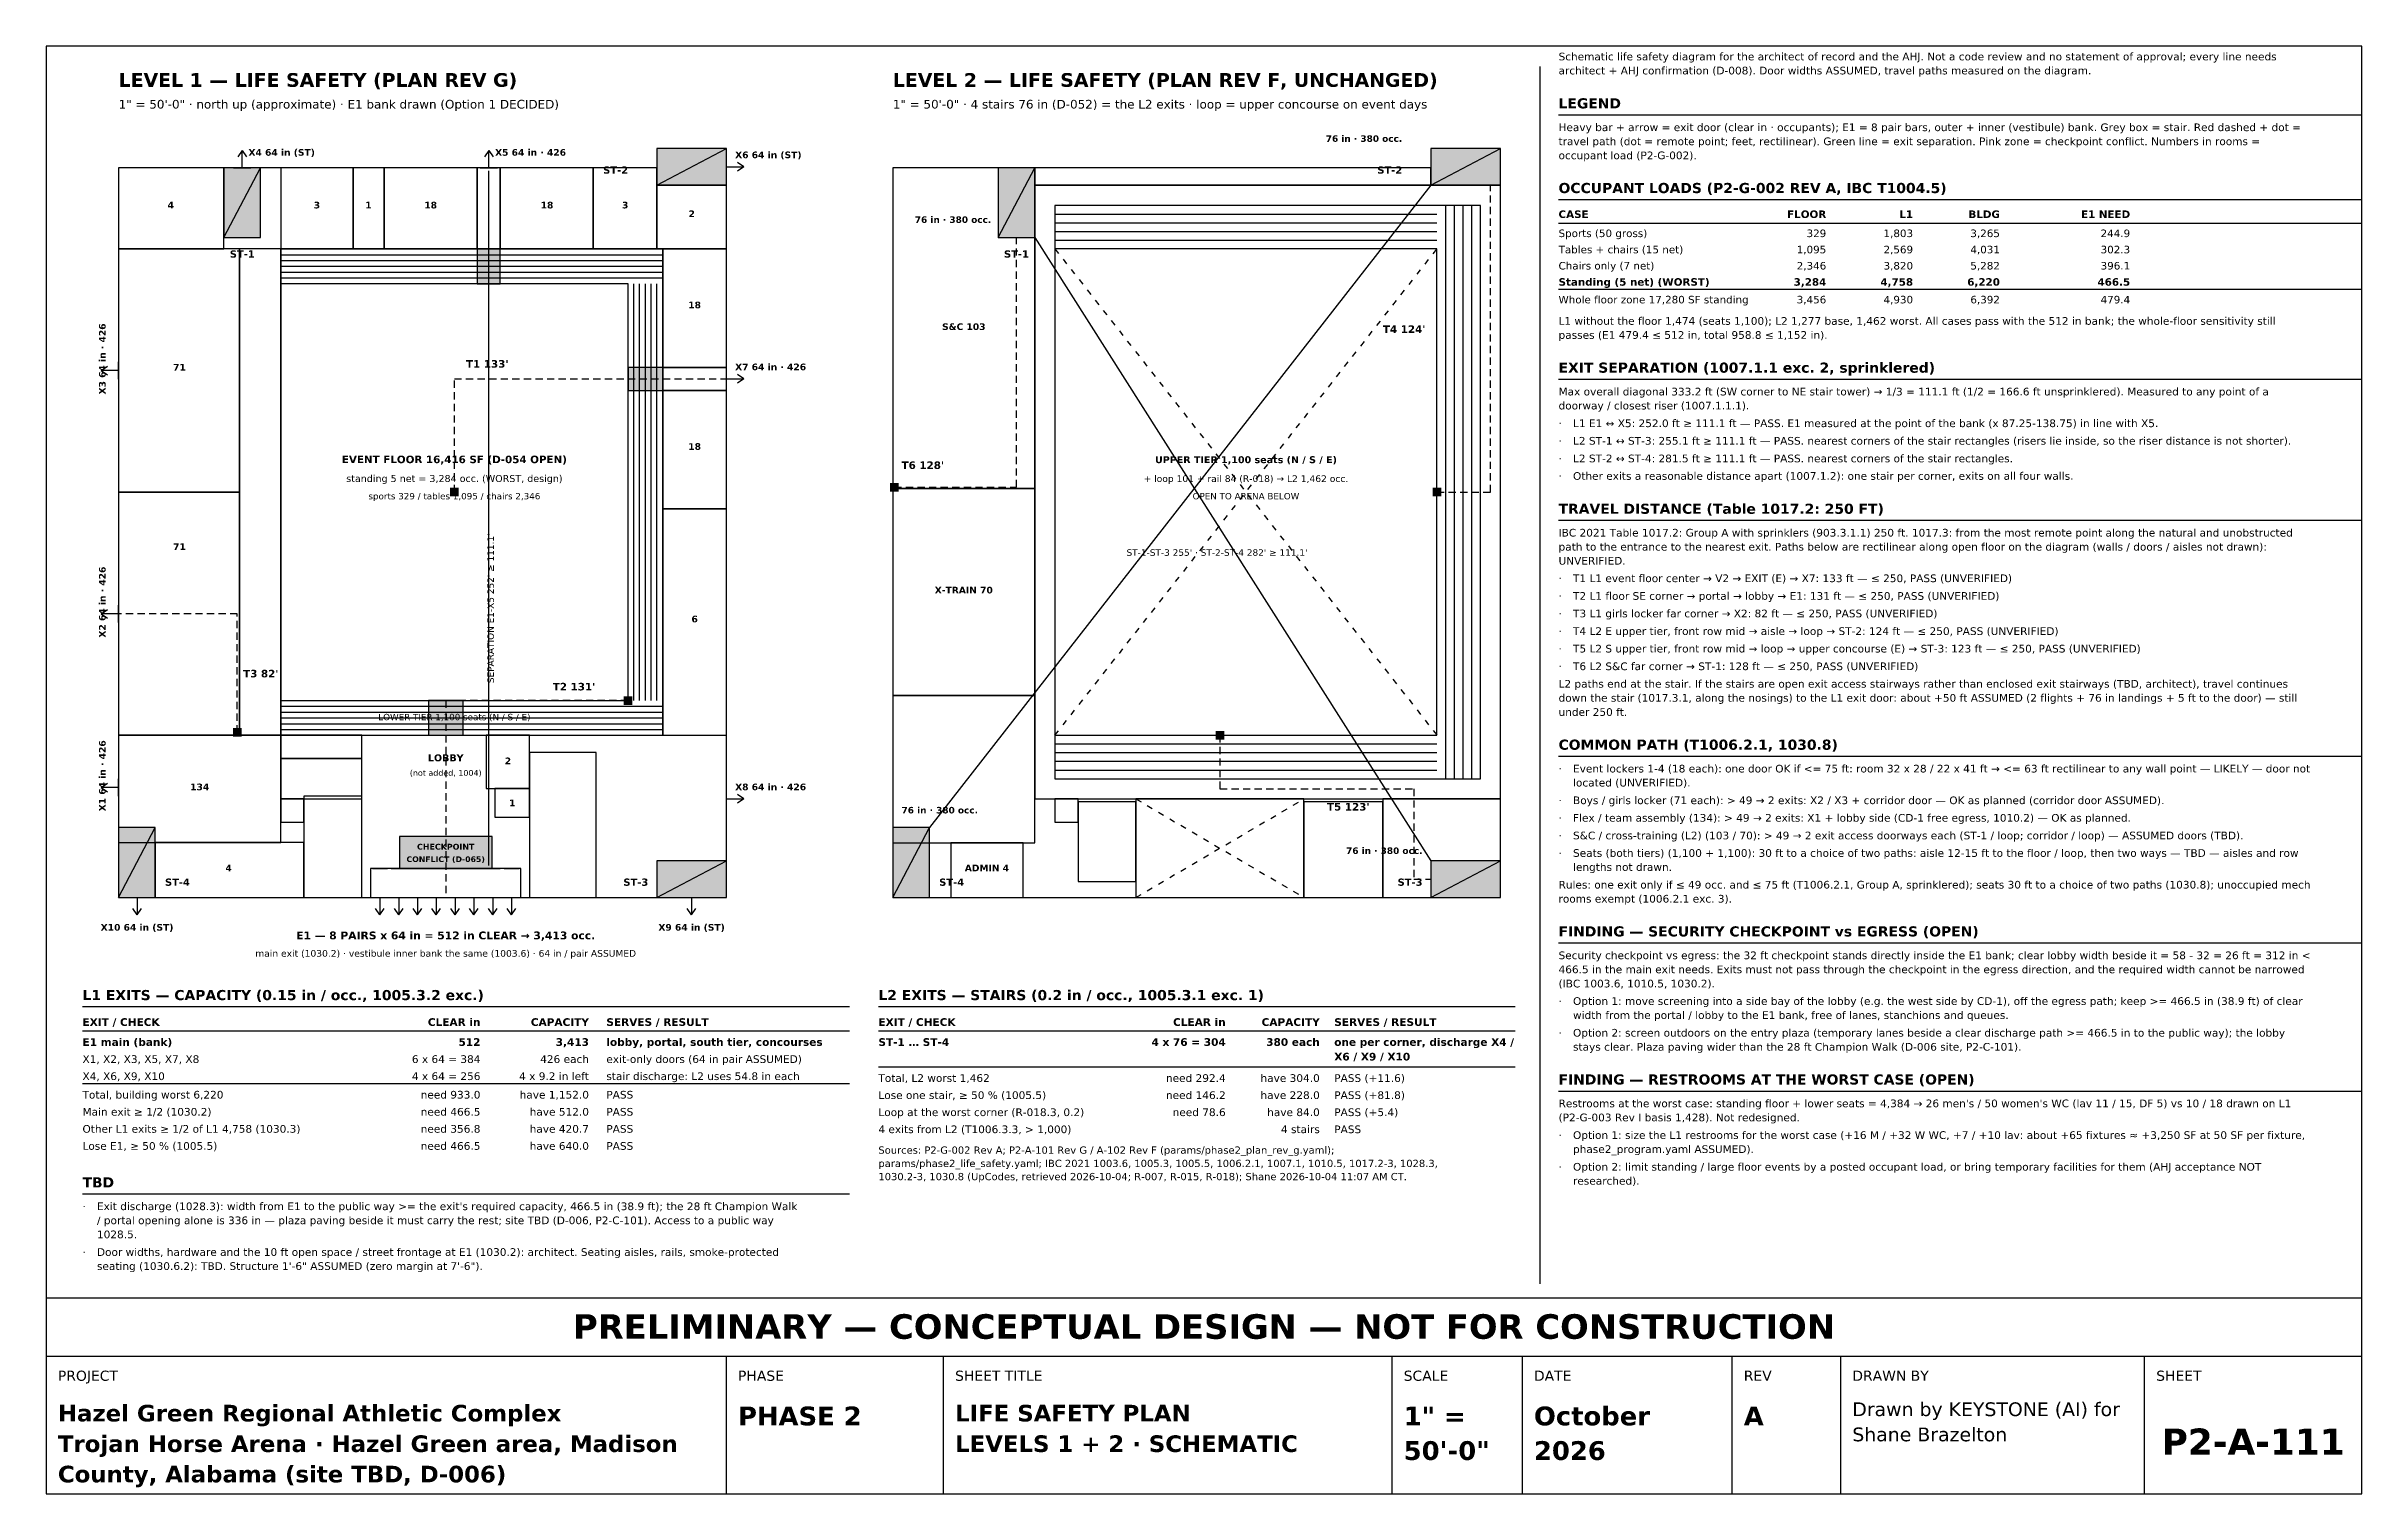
# Model space of a CAD drawing. Header units: inches. Extents: x 0.5 to 16.5, y 0.5 to 10.5.
import ezdxf
from ezdxf.enums import TextEntityAlignment as Align

# ---------------------------------------------------------------- set-up
doc = ezdxf.new("R2010")
doc.units = ezdxf.units.IN
doc.header["$MEASUREMENT"] = 0
for name, color, linetype in [('A-ANNO-TEXT', 7, 'Continuous'), ('A-AREA-BLCK', 7, 'Continuous'), ('A-AREA-IDEN', 7, 'Continuous'), ('A-FLOR-STRS', 7, 'Continuous'), ('A-SEAT', 7, 'Continuous'), ('A-WALL-BLDG', 7, 'Continuous'), ('G-ANNO-TABL', 7, 'Continuous'), ('G-ANNO-TTLB', 7, 'Continuous'), ('LS-EXIT', 7, 'Continuous'), ('LS-SEPR', 7, 'Continuous'), ('LS-TRAV', 7, 'Continuous')]:
    doc.layers.add(name, color=color, linetype=linetype)
doc.styles.add('KS-BOLD', font='DejaVuSans-Bold.ttf')
doc.styles.add('KS-REG', font='DejaVuSans.ttf')

msp = doc.modelspace()

# ---------------------------------------------------------------- texts
at = {"layer": 'A-ANNO-TEXT'}
for s, height, style, p in [('Schematic life safety diagram for the architect of record and the AHJ. Not a code review and no statement of approval; every line needs', 0.053, 'KS-REG', (10.95, 10.403)), ('LEVEL 1 — LIFE SAFETY (PLAN REV G)', 0.095, 'KS-BOLD', (1, 10.22)), ('LEVEL 2 — LIFE SAFETY (PLAN REV F, UNCHANGED)', 0.095, 'KS-BOLD', (6.35, 10.22)), ('architect + AHJ confirmation (D-008). Door widths ASSUMED, travel paths measured on the diagram.', 0.053, 'KS-REG', (10.95, 10.306)), ('1" = 50\'-0" · north up (approximate) · E1 bank drawn (Option 1 DECIDED)', 0.06, 'KS-REG', (1, 10.07)), ('1" = 50\'-0" · 4 stairs 76 in (D-052) = the L2 exits · loop = upper concourse on event days', 0.06, 'KS-REG', (6.35, 10.07)), ('LEGEND', 0.07, 'KS-BOLD', (10.95, 10.071)), ('Heavy bar + arrow = exit door (clear in · occupants); E1 = 8 pair bars, outer + inner (vestibule) bank. Grey box = stair. Red dashed + dot =', 0.053, 'KS-REG', (10.95, 9.914)), ('travel path (dot = remote point; feet, rectilinear). Green line = exit separation. Pink zone = checkpoint conflict. Numbers in rooms =', 0.053, 'KS-REG', (10.95, 9.817)), ('occupant load (P2-G-002).', 0.053, 'KS-REG', (10.95, 9.72)), ('OCCUPANT LOADS (P2-G-002 REV A, IBC T1004.5)', 0.07, 'KS-BOLD', (10.95, 9.486)), ('L1 without the floor 1,474 (seats 1,100); L2 1,277 base, 1,462 worst. All cases pass with the 512 in bank; the whole-floor sensitivity still', 0.053, 'KS-REG', (10.95, 8.576)), ('passes (E1 479.4 ≤ 512 in, total 958.8 ≤ 1,152 in).', 0.053, 'KS-REG', (10.95, 8.479)), ('EXIT SEPARATION (1007.1.1 exc. 2, sprinklered)', 0.07, 'KS-BOLD', (10.95, 8.245)), ('doorway / closest riser (1007.1.1.1).', 0.053, 'KS-REG', (10.95, 7.991)), ('Max overall diagonal 333.2 ft (SW corner to NE stair tower) → 1/3 = 111.1 ft (1/2 = 166.6 ft unsprinklered). Measured to any point of a', 0.053, 'KS-REG', (10.95, 8.088)), ('·', 0.053, 'KS-REG', (10.95, 7.869)), ('L1 E1 ↔ X5: 252.0 ft ≥ 111.1 ft — PASS. E1 measured at the point of the bank (x 87.25-138.75) in line with X5.', 0.053, 'KS-REG', (11.05, 7.869)), ('·', 0.053, 'KS-REG', (10.95, 7.748)), ('L2 ST-1 ↔ ST-3: 255.1 ft ≥ 111.1 ft — PASS. nearest corners of the stair rectangles (risers lie inside, so the riser distance is not shorter).', 0.053, 'KS-REG', (11.05, 7.748)), ('L2 ST-2 ↔ ST-4: 281.5 ft ≥ 111.1 ft — PASS. nearest corners of the stair rectangles.', 0.053, 'KS-REG', (11.05, 7.626)), ('·', 0.053, 'KS-REG', (10.95, 7.626)), ('·', 0.053, 'KS-REG', (10.95, 7.505)), ('Other exits a reasonable distance apart (1007.1.2): one stair per corner, exits on all four walls.', 0.053, 'KS-REG', (11.05, 7.505)), ('TRAVEL DISTANCE (Table 1017.2: 250 FT)', 0.07, 'KS-BOLD', (10.95, 7.27)), ('IBC 2021 Table 1017.2: Group A with sprinklers (903.3.1.1) 250 ft. 1017.3: from the most remote point along the natural and unobstructed', 0.053, 'KS-REG', (10.95, 7.113)), ('path to the entrance to the nearest exit. Paths below are rectilinear along open floor on the diagram (walls / doors / aisles not drawn):', 0.053, 'KS-REG', (10.95, 7.016)), ('UNVERIFIED.', 0.053, 'KS-REG', (10.95, 6.919)), ('·', 0.053, 'KS-REG', (10.95, 6.798)), ('T1 L1 event floor center → V2 → EXIT (E) → X7: 133 ft — ≤ 250, PASS (UNVERIFIED)', 0.053, 'KS-REG', (11.05, 6.798)), ('T2 L1 floor SE corner → portal → lobby → E1: 131 ft — ≤ 250, PASS (UNVERIFIED)', 0.053, 'KS-REG', (11.05, 6.676)), ('·', 0.053, 'KS-REG', (10.95, 6.676)), ('·', 0.053, 'KS-REG', (10.95, 6.555)), ('T3 L1 girls locker far corner → X2: 82 ft — ≤ 250, PASS (UNVERIFIED)', 0.053, 'KS-REG', (11.05, 6.555)), ('·', 0.053, 'KS-REG', (10.95, 6.433)), ('T4 L2 E upper tier, front row mid → aisle → loop → ST-2: 124 ft — ≤ 250, PASS (UNVERIFIED)', 0.053, 'KS-REG', (11.05, 6.433)), ('·', 0.053, 'KS-REG', (10.95, 6.312)), ('T5 L2 S upper tier, front row mid → loop → upper concourse (E) → ST-3: 123 ft — ≤ 250, PASS (UNVERIFIED)', 0.053, 'KS-REG', (11.05, 6.312)), ('T6 L2 S&C far corner → ST-1: 128 ft — ≤ 250, PASS (UNVERIFIED)', 0.053, 'KS-REG', (11.05, 6.19)), ('L2 paths end at the stair. If the stairs are open exit access stairways rather than enclosed exit stairways (TBD, architect), travel continues', 0.053, 'KS-REG', (10.95, 6.069)), ('·', 0.053, 'KS-REG', (10.95, 6.19)), ('down the stair (1017.3.1, along the nosings) to the L1 exit door: about +50 ft ASSUMED (2 flights + 76 in landings + 5 ft to the door) — still', 0.053, 'KS-REG', (10.95, 5.972)), ('under 250 ft.', 0.053, 'KS-REG', (10.95, 5.874)), ('COMMON PATH (T1006.2.1, 1030.8)', 0.07, 'KS-BOLD', (10.95, 5.64)), ('·', 0.053, 'KS-REG', (10.95, 5.483)), ('Event lockers 1-4 (18 each): one door OK if <= 75 ft: room 32 x 28 / 22 x 41 ft → <= 63 ft rectilinear to any wall point — LIKELY — door not', 0.053, 'KS-REG', (11.05, 5.483)), ('located (UNVERIFIED).', 0.053, 'KS-REG', (11.05, 5.386)), ('·', 0.053, 'KS-REG', (10.95, 5.264)), ('Boys / girls locker (71 each): > 49 → 2 exits: X2 / X3 + corridor door — OK as planned (corridor door ASSUMED).', 0.053, 'KS-REG', (11.05, 5.264)), ('·', 0.053, 'KS-REG', (10.95, 5.143)), ('Flex / team assembly (134): > 49 → 2 exits: X1 + lobby side (CD-1 free egress, 1010.2) — OK as planned.', 0.053, 'KS-REG', (11.05, 5.143)), ('·', 0.053, 'KS-REG', (10.95, 5.021)), ('S&C / cross-training (L2) (103 / 70): > 49 → 2 exit access doorways each (ST-1 / loop; corridor / loop) — ASSUMED doors (TBD).', 0.053, 'KS-REG', (11.05, 5.021)), ('·', 0.053, 'KS-REG', (10.95, 4.9)), ('Seats (both tiers) (1,100 + 1,100): 30 ft to a choice of two paths: aisle 12-15 ft to the floor / loop, then two ways — TBD — aisles and row', 0.053, 'KS-REG', (11.05, 4.9)), ('lengths not drawn.', 0.053, 'KS-REG', (11.05, 4.803)), ('Rules: one exit only if ≤ 49 occ. and ≤ 75 ft (T1006.2.1, Group A, sprinklered); seats 30 ft to a choice of two paths (1030.8); unoccupied mech', 0.053, 'KS-REG', (10.95, 4.681)), ('rooms exempt (1006.2.1 exc. 3).', 0.053, 'KS-REG', (10.95, 4.584)), ('FINDING — SECURITY CHECKPOINT vs EGRESS (OPEN)', 0.07, 'KS-BOLD', (10.95, 4.35)), ('Security checkpoint vs egress: the 32 ft checkpoint stands directly inside the E1 bank; clear lobby width beside it = 58 - 32 = 26 ft = 312 in <', 0.053, 'KS-REG', (10.95, 4.193)), ('466.5 in the main exit needs. Exits must not pass through the checkpoint in the egress direction, and the required width cannot be narrowed', 0.053, 'KS-REG', (10.95, 4.096)), ('(IBC 1003.6, 1010.5, 1030.2).', 0.053, 'KS-REG', (10.95, 3.998)), ('L1 EXITS — CAPACITY (0.15 in / occ., 1005.3.2 exc.)', 0.07, 'KS-BOLD', (0.75, 3.91)), ('L2 EXITS — STAIRS (0.2 in / occ., 1005.3.1 exc. 1)', 0.07, 'KS-BOLD', (6.25, 3.91)), ('·', 0.053, 'KS-REG', (10.95, 3.877)), ('Option 1: move screening into a side bay of the lobby (e.g. the west side by CD-1), off the egress path; keep >= 466.5 in (38.9 ft) of clear', 0.053, 'KS-REG', (11.05, 3.877)), ('·', 0.053, 'KS-REG', (10.95, 3.658)), ('width from the portal / lobby to the E1 bank, free of lanes, stanchions and queues.', 0.053, 'KS-REG', (11.05, 3.78)), ('Option 2: screen outdoors on the entry plaza (temporary lanes beside a clear discharge path >= 466.5 in to the public way); the lobby', 0.053, 'KS-REG', (11.05, 3.658)), ('stays clear. Plaza paving wider than the 28 ft Champion Walk (D-006 site, P2-C-101).', 0.053, 'KS-REG', (11.05, 3.561)), ('FINDING — RESTROOMS AT THE WORST CASE (OPEN)', 0.07, 'KS-BOLD', (10.95, 3.327)), ("Restrooms at the worst case: standing floor + lower seats = 4,384 → 26 men's / 50 women's WC (lav 11 / 15, DF 5) vs 10 / 18 drawn on L1", 0.053, 'KS-REG', (10.95, 3.17)), ('(P2-G-003 Rev I basis 1,428). Not redesigned.', 0.053, 'KS-REG', (10.95, 3.073)), ('Sources: P2-G-002 Rev A; P2-A-101 Rev G / A-102 Rev F (params/phase2_plan_rev_g.yaml);', 0.05, 'KS-REG', (6.25, 2.849)), ('·', 0.053, 'KS-REG', (10.95, 2.951)), ('Option 1: size the L1 restrooms for the worst case (+16 M / +32 W WC, +7 / +10 lav: about +65 fixtures ≈ +3,250 SF at 50 SF per fixture,', 0.053, 'KS-REG', (11.05, 2.951)), ('phase2_program.yaml ASSUMED).', 0.053, 'KS-REG', (11.05, 2.854)), ('params/phase2_life_safety.yaml; IBC 2021 1003.6, 1005.3, 1005.5, 1006.2.1, 1007.1, 1010.5, 1017.2-3, 1028.3,', 0.05, 'KS-REG', (6.25, 2.757)), ('·', 0.053, 'KS-REG', (10.95, 2.732)), ('Option 2: limit standing / large floor events by a posted occupant load, or bring temporary facilities for them (AHJ acceptance NOT', 0.053, 'KS-REG', (11.05, 2.732)), ('TBD', 0.07, 'KS-BOLD', (0.75, 2.616)), ('1030.2-3, 1030.8 (UpCodes, retrieved 2026-10-04; R-007, R-015, R-018); Shane 2026-10-04 11:07 AM CT.', 0.05, 'KS-REG', (6.25, 2.666)), ('researched).', 0.053, 'KS-REG', (11.05, 2.635)), ('·', 0.053, 'KS-REG', (0.75, 2.459)), ('/ portal opening alone is 336 in — plaza paving beside it must carry the rest; site TBD (D-006, P2-C-101). Access to a public way', 0.053, 'KS-REG', (0.85, 2.362)), ("Exit discharge (1028.3): width from E1 to the public way >= the exit's required capacity, 466.5 in (38.9 ft); the 28 ft Champion Walk", 0.053, 'KS-REG', (0.85, 2.459)), ('1028.5.', 0.053, 'KS-REG', (0.85, 2.265)), ('·', 0.053, 'KS-REG', (0.75, 2.143)), ('seating (1030.6.2): TBD. Structure 1\'-6" ASSUMED (zero margin at 7\'-6").', 0.053, 'KS-REG', (0.85, 2.046)), ('Door widths, hardware and the 10 ft open space / street frontage at E1 (1030.2): architect. Seating aisles, rails, smoke-protected', 0.053, 'KS-REG', (0.85, 2.143))]:
    msp.add_text(s, height=height, dxfattribs=dict(at, style=style)).set_placement(p)
at = {"layer": 'A-AREA-IDEN', "style": 'KS-BOLD'}
for s, p in [('ST-2', (4.52, 9.62)), ('ST-2', (9.87, 9.62)), ('ST-3', (4.66, 4.7)), ('ST-3', (10.01, 4.7))]:
    msp.add_text(s, height=0.05, dxfattribs=at).set_placement(p, align=Align.RIGHT)
at = {"layer": 'A-AREA-IDEN'}
for s, height, style, p in [('4', 0.046, 'KS-BOLD', (1.36, 9.38)), ('3', 0.046, 'KS-BOLD', (2.37, 9.38)), ('1', 0.046, 'KS-BOLD', (2.726, 9.38)), ('18', 0.046, 'KS-BOLD', (3.156, 9.38)), ('18', 0.046, 'KS-BOLD', (3.96, 9.38)), ('3', 0.046, 'KS-BOLD', (4.5, 9.38)), ('2', 0.046, 'KS-BOLD', (4.96, 9.32)), ('ST-1', 0.05, 'KS-BOLD', (1.854, 9.04)), ('ST-1', 0.05, 'KS-BOLD', (7.204, 9.04)), ('18', 0.046, 'KS-BOLD', (4.98, 8.69)), ('S&C 103', 0.046, 'KS-BOLD', (6.84, 8.54)), ('71', 0.046, 'KS-BOLD', (1.42, 8.26)), ('18', 0.046, 'KS-BOLD', (4.98, 7.712)), ('EVENT FLOOR 16,416 SF (D-054 OPEN)', 0.052, 'KS-BOLD', (3.32, 7.62)), ('standing 5 net = 3,284 occ. (WORST, design)', 0.048, 'KS-REG', (3.32, 7.49)), ('+ loop 101 + rail 84 (R-018) → L2 1,462 occ.', 0.046, 'KS-REG', (8.79, 7.49)), ('UPPER TIER 1,100 seats (N / S / E)', 0.048, 'KS-BOLD', (8.79, 7.62)), ('sports 329 / tables 1,095 / chairs 2,346', 0.044, 'KS-REG', (3.32, 7.37)), ('OPEN TO ARENA BELOW', 0.044, 'KS-REG', (8.79, 7.37)), ('71', 0.046, 'KS-BOLD', (1.42, 7.02)), ('X-TRAIN 70', 0.046, 'KS-BOLD', (6.84, 6.72)), ('6', 0.046, 'KS-BOLD', (4.98, 6.52)), ('LOWER TIER 1,100 seats (N / S / E)', 0.044, 'KS-REG', (3.32, 5.844)), ('LOBBY', 0.048, 'KS-BOLD', (3.26, 5.56)), ('(not added, 1004)', 0.04, 'KS-REG', (3.26, 5.46)), ('2', 0.046, 'KS-BOLD', (3.69, 5.54)), ('134', 0.046, 'KS-BOLD', (1.56, 5.36)), ('1', 0.046, 'KS-BOLD', (3.72, 5.25)), ('CHECKPOINT', 0.04, 'KS-BOLD', (3.26, 4.95)), ('4', 0.046, 'KS-BOLD', (1.76, 4.8)), ('CONFLICT (D-065)', 0.039, 'KS-BOLD', (3.26, 4.864)), ('ADMIN 4', 0.046, 'KS-BOLD', (7, 4.8))]:
    msp.add_text(s, height=height, dxfattribs=dict(at, style=style)).set_placement(p, align=Align.CENTER)
at = {"layer": 'A-AREA-IDEN', "style": 'KS-BOLD'}
for p in [(1.32, 4.7), (6.67, 4.7)]:
    msp.add_text('ST-4', height=0.05, dxfattribs=at).set_placement(p)
at = {"layer": 'G-ANNO-TABL'}
for s, height, style, p in [('CASE', 0.052, 'KS-BOLD', (10.95, 9.314)), ('Tables + chairs (15 net)', 0.052, 'KS-REG', (10.95, 9.07)), ('Sports (50 gross)', 0.052, 'KS-REG', (10.95, 9.182)), ('Chairs only (7 net)', 0.052, 'KS-REG', (10.95, 8.958)), ('Standing (5 net) (WORST)', 0.052, 'KS-BOLD', (10.95, 8.846)), ('Whole floor zone 17,280 SF standing', 0.052, 'KS-REG', (10.95, 8.724)), ('EXIT / CHECK', 0.053, 'KS-BOLD', (0.75, 3.732)), ('SERVES / RESULT', 0.053, 'KS-BOLD', (4.37, 3.732)), ('EXIT / CHECK', 0.053, 'KS-BOLD', (6.25, 3.732)), ('SERVES / RESULT', 0.053, 'KS-BOLD', (9.4, 3.732)), ('X1, X2, X3, X5, X7, X8', 0.053, 'KS-REG', (0.75, 3.476)), ('E1 main (bank)', 0.053, 'KS-BOLD', (0.75, 3.594)), ('exit-only doors (64 in pair ASSUMED)', 0.053, 'KS-REG', (4.37, 3.476)), ('lobby, portal, south tier, concourses', 0.053, 'KS-BOLD', (4.37, 3.594)), ('ST-1 … ST-4', 0.053, 'KS-BOLD', (6.25, 3.594)), ('X6 / X9 / X10', 0.053, 'KS-BOLD', (9.4, 3.493)), ('one per corner, discharge X4 /', 0.053, 'KS-BOLD', (9.4, 3.594)), ('X4, X6, X9, X10', 0.053, 'KS-REG', (0.75, 3.358)), ('stair discharge: L2 uses 54.8 in each', 0.053, 'KS-REG', (4.37, 3.358)), ('Total, L2 worst 1,462', 0.053, 'KS-REG', (6.25, 3.345)), ('PASS (+11.6)', 0.053, 'KS-REG', (9.4, 3.345)), ('Total, building worst 6,220', 0.053, 'KS-REG', (0.75, 3.23)), ('PASS', 0.053, 'KS-REG', (4.37, 3.23)), ('Lose one stair, ≥ 50 % (1005.5)', 0.053, 'KS-REG', (6.25, 3.227)), ('PASS (+81.8)', 0.053, 'KS-REG', (9.4, 3.227)), ('Other L1 exits ≥ 1/2 of L1 4,758 (1030.3)', 0.053, 'KS-REG', (0.75, 2.994)), ('Main exit ≥ 1/2 (1030.2)', 0.053, 'KS-REG', (0.75, 3.112)), ('PASS', 0.053, 'KS-REG', (4.37, 3.112)), ('PASS', 0.053, 'KS-REG', (4.37, 2.994)), ('4 exits from L2 (T1006.3.3, > 1,000)', 0.053, 'KS-REG', (6.25, 2.991)), ('Loop at the worst corner (R-018.3, 0.2)', 0.053, 'KS-REG', (6.25, 3.109)), ('PASS (+5.4)', 0.053, 'KS-REG', (9.4, 3.109)), ('PASS', 0.053, 'KS-REG', (9.4, 2.991)), ('Lose E1, ≥ 50 % (1005.5)', 0.053, 'KS-REG', (0.75, 2.876)), ('PASS', 0.053, 'KS-REG', (4.37, 2.876))]:
    msp.add_text(s, height=height, dxfattribs=dict(at, style=style)).set_placement(p)
for s, height, style, p in [('FLOOR', 0.052, 'KS-BOLD', (12.8, 9.314)), ('L1', 0.052, 'KS-BOLD', (13.4, 9.314)), ('BLDG', 0.052, 'KS-BOLD', (14, 9.314)), ('E1 NEED', 0.052, 'KS-BOLD', (14.9, 9.314)), ('1,095', 0.052, 'KS-REG', (12.8, 9.07)), ('329', 0.052, 'KS-REG', (12.8, 9.182)), ('2,569', 0.052, 'KS-REG', (13.4, 9.07)), ('1,803', 0.052, 'KS-REG', (13.4, 9.182)), ('4,031', 0.052, 'KS-REG', (14, 9.07)), ('3,265', 0.052, 'KS-REG', (14, 9.182)), ('244.9', 0.052, 'KS-REG', (14.9, 9.182)), ('302.3', 0.052, 'KS-REG', (14.9, 9.07)), ('2,346', 0.052, 'KS-REG', (12.8, 8.958)), ('3,820', 0.052, 'KS-REG', (13.4, 8.958)), ('5,282', 0.052, 'KS-REG', (14, 8.958)), ('396.1', 0.052, 'KS-REG', (14.9, 8.958)), ('3,284', 0.052, 'KS-BOLD', (12.8, 8.846)), ('4,758', 0.052, 'KS-BOLD', (13.4, 8.846)), ('6,220', 0.052, 'KS-BOLD', (14, 8.846)), ('466.5', 0.052, 'KS-BOLD', (14.9, 8.846)), ('3,456', 0.052, 'KS-REG', (12.8, 8.724)), ('4,930', 0.052, 'KS-REG', (13.4, 8.724)), ('6,392', 0.052, 'KS-REG', (14, 8.724)), ('479.4', 0.052, 'KS-REG', (14.9, 8.724)), ('CLEAR in', 0.053, 'KS-BOLD', (3.5, 3.732)), ('CAPACITY', 0.053, 'KS-BOLD', (4.25, 3.732)), ('CLEAR in', 0.053, 'KS-BOLD', (8.65, 3.732)), ('CAPACITY', 0.053, 'KS-BOLD', (9.3, 3.732)), ('6 x 64 = 384', 0.053, 'KS-REG', (3.5, 3.476)), ('512', 0.053, 'KS-BOLD', (3.5, 3.594)), ('426 each', 0.053, 'KS-REG', (4.25, 3.476)), ('3,413', 0.053, 'KS-BOLD', (4.25, 3.594)), ('4 x 76 = 304', 0.053, 'KS-BOLD', (8.65, 3.594)), ('380 each', 0.053, 'KS-BOLD', (9.3, 3.594)), ('4 x 64 = 256', 0.053, 'KS-REG', (3.5, 3.358)), ('4 x 9.2 in left', 0.053, 'KS-REG', (4.25, 3.358)), ('need 292.4', 0.053, 'KS-REG', (8.65, 3.345)), ('have 304.0', 0.053, 'KS-REG', (9.3, 3.345)), ('need 933.0', 0.053, 'KS-REG', (3.5, 3.23)), ('have 1,152.0', 0.053, 'KS-REG', (4.25, 3.23)), ('need 146.2', 0.053, 'KS-REG', (8.65, 3.227)), ('have 228.0', 0.053, 'KS-REG', (9.3, 3.227)), ('need 466.5', 0.053, 'KS-REG', (3.5, 3.112)), ('need 356.8', 0.053, 'KS-REG', (3.5, 2.994)), ('have 512.0', 0.053, 'KS-REG', (4.25, 3.112)), ('have 420.7', 0.053, 'KS-REG', (4.25, 2.994)), ('need 78.6', 0.053, 'KS-REG', (8.65, 3.109)), ('have 84.0', 0.053, 'KS-REG', (9.3, 3.109)), ('4 stairs', 0.053, 'KS-REG', (9.3, 2.991)), ('need 466.5', 0.053, 'KS-REG', (3.5, 2.876)), ('have 640.0', 0.053, 'KS-REG', (4.25, 2.876))]:
    msp.add_text(s, height=height, dxfattribs=dict(at, style=style)).set_placement(p, align=Align.RIGHT)
at = {"layer": 'G-ANNO-TTLB', "style": 'KS-BOLD'}
for s, height, p in [('PRELIMINARY — CONCEPTUAL DESIGN — NOT FOR CONSTRUCTION', 0.17, (8.5, 1.57)), ('P2-A-111', 0.18, (15.75, 0.77))]:
    msp.add_text(s, height=height, dxfattribs=at).set_placement(p, align=Align.CENTER)
at = {"layer": 'G-ANNO-TTLB'}
for s, height, style, p in [('PROJECT', 0.07, 'KS-REG', (0.58, 1.28)), ('PHASE', 0.07, 'KS-REG', (5.28, 1.28)), ('SHEET TITLE', 0.07, 'KS-REG', (6.78, 1.28)), ('SCALE', 0.07, 'KS-REG', (9.88, 1.28)), ('DATE', 0.07, 'KS-REG', (10.78, 1.28)), ('REV', 0.07, 'KS-REG', (12.23, 1.28)), ('DRAWN BY', 0.07, 'KS-REG', (12.98, 1.28)), ('SHEET', 0.07, 'KS-REG', (15.08, 1.28)), ('Drawn by KEYSTONE (AI) for', 0.095, 'KS-REG', (12.98, 1.036)), ('Hazel Green Regional Athletic Complex', 0.115, 'KS-BOLD', (0.58, 0.999)), ('PHASE 2', 0.13, 'KS-BOLD', (5.28, 0.972)), ('LIFE SAFETY PLAN', 0.115, 'KS-BOLD', (6.78, 0.999)), ('1" =', 0.13, 'KS-BOLD', (9.88, 0.972)), ('October', 0.13, 'KS-BOLD', (10.78, 0.972)), ('A', 0.13, 'KS-BOLD', (12.23, 0.972)), ('Shane Brazelton', 0.095, 'KS-REG', (12.98, 0.862)), ('Trojan Horse Arena · Hazel Green area, Madison', 0.115, 'KS-BOLD', (0.58, 0.788)), ('LEVELS 1 + 2 · SCHEMATIC', 0.115, 'KS-BOLD', (6.78, 0.788)), ('50\'-0"', 0.13, 'KS-BOLD', (9.88, 0.733)), ('2026', 0.13, 'KS-BOLD', (10.78, 0.733)), ('County, Alabama (site TBD, D-006)', 0.115, 'KS-BOLD', (0.58, 0.578))]:
    msp.add_text(s, height=height, dxfattribs=dict(at, style=style)).set_placement(p)
at = {"layer": 'LS-EXIT', "style": 'KS-BOLD'}
for s, height, p in [('X4 64 in (ST)', 0.046, (1.897, 9.744)), ('X5 64 in · 426', 0.046, (3.601, 9.744)), ('X6 64 in (ST)', 0.046, (5.26, 9.727)), ('X7 64 in · 426', 0.046, (5.26, 8.262)), ('X8 64 in · 426', 0.046, (5.26, 5.36)), ('76 in · 380 occ.', 0.045, (6.41, 5.2))]:
    msp.add_text(s, height=height, dxfattribs=at).set_placement(p)
for p in [(9.87, 9.84), (7.03, 9.28), (10.01, 4.92)]:
    msp.add_text('76 in · 380 occ.', height=0.045, dxfattribs=at).set_placement(p, align=Align.RIGHT)
for s, p in [('X3 64 in · 426', (0.91, 8.34)), ('X2 64 in · 426', (0.91, 6.66)), ('X1 64 in · 426', (0.91, 5.46))]:
    msp.add_text(s, height=0.046, rotation=90, dxfattribs=at).set_placement(p, align=Align.CENTER)
at = {"layer": 'LS-EXIT'}
for s, height, style, p in [('X10 64 in (ST)', 0.046, 'KS-BOLD', (1.127, 4.39)), ('E1 — 8 PAIRS x 64 in = 512 in CLEAR → 3,413 occ.', 0.054, 'KS-BOLD', (3.26, 4.33)), ('X9 64 in (ST)', 0.046, 'KS-BOLD', (4.959, 4.39)), ('main exit (1030.2) · vestibule inner bank the same (1003.6) · 64 in / pair ASSUMED', 0.046, 'KS-REG', (3.26, 4.21))]:
    msp.add_text(s, height=height, dxfattribs=dict(at, style=style)).set_placement(p, align=Align.CENTER)
at = {"layer": 'LS-SEPR', "style": 'KS-REG'}
msp.add_text("SEPARATION E1-X5 252' ≥ 111.1'", height=0.045, rotation=90, dxfattribs=at).set_placement((3.593, 6.1))
msp.add_text("ST-1-ST-3 255' · ST-2-ST-4 282' ≥ 111.1'", height=0.045, dxfattribs=at).set_placement((8.59, 6.98), align=Align.CENTER)
at = {"layer": 'LS-TRAV', "style": 'KS-BOLD'}
msp.add_text("T4 124'", height=0.052, dxfattribs=at).set_placement((10.03, 8.52), align=Align.RIGHT)
for s, p in [("T1 133'", (3.4, 8.28)), ("T6 128'", (6.41, 7.58)), ("T3 82'", (1.86, 6.14)), ("T2 131'", (4, 6.05)), ("T5 123'", (9.35, 5.22))]:
    msp.add_text(s, height=0.052, dxfattribs=at).set_placement(p)

# ---------------------------------------------------------------- hatches: boundary and pattern name
at = {"layer": 'A-AREA-IDEN', "true_color": 0xf6d5d5}
msp.add_hatch(color=7, dxfattribs=at).paths.add_polyline_path([(2.94, 4.82), (3.58, 4.82), (3.58, 5.04), (2.94, 5.04)])
at = {"layer": 'A-FLOR-STRS', "true_color": 0xe4e4e4}
for points in [[(4.718, 9.54), (5.2, 9.54), (5.2, 9.793), (4.718, 9.793)], [(10.068, 9.54), (10.55, 9.54), (10.55, 9.793), (10.068, 9.793)], [(1.727, 9.178), (1.98, 9.178), (1.98, 9.66), (1.727, 9.66)], [(7.077, 9.178), (7.33, 9.178), (7.33, 9.66), (7.077, 9.66)], [(1, 4.62), (1.253, 4.62), (1.253, 5.102), (1, 5.102)], [(6.35, 4.62), (6.603, 4.62), (6.603, 5.102), (6.35, 5.102)], [(4.718, 4.62), (5.2, 4.62), (5.2, 4.873), (4.718, 4.873)], [(10.068, 4.62), (10.55, 4.62), (10.55, 4.873), (10.068, 4.873)]]:
    msp.add_hatch(color=7, dxfattribs=at).paths.add_polyline_path(points)
at = {"layer": 'A-SEAT', "true_color": 0xffffff}
for points in [[(3.477, 8.86), (3.637, 8.86), (3.637, 9.1), (3.477, 9.1)], [(4.52, 8.122), (4.76, 8.122), (4.76, 8.282), (4.52, 8.282)], [(3.14, 5.74), (3.38, 5.74), (3.38, 5.98), (3.14, 5.98)]]:
    msp.add_hatch(color=7, dxfattribs=at).paths.add_polyline_path(points)
at = {"layer": 'LS-TRAV', "true_color": 0x000000}
for points in [[(3.29, 7.39), (3.35, 7.39), (3.35, 7.45), (3.29, 7.45)], [(6.33, 7.424), (6.39, 7.424), (6.39, 7.484), (6.33, 7.484)], [(10.08, 7.39), (10.14, 7.39), (10.14, 7.45), (10.08, 7.45)], [(4.49, 5.95), (4.55, 5.95), (4.55, 6.01), (4.49, 6.01)], [(1.79, 5.73), (1.85, 5.73), (1.85, 5.79), (1.79, 5.79)], [(8.58, 5.71), (8.64, 5.71), (8.64, 5.77), (8.58, 5.77)]]:
    msp.add_hatch(color=7, dxfattribs=at).paths.add_polyline_path(points)

# ---------------------------------------------------------------- linework, layer by layer
at = {"layer": 'A-ANNO-TEXT'}
for p, q in [((10.82, 10.36), (10.82, 1.95)), ((10.95, 10.026), (16.5, 10.026)), ((10.95, 9.441), (16.5, 9.441)), ((10.95, 8.2), (16.5, 8.2)), ((10.95, 7.225), (16.5, 7.225)), ((10.95, 5.595), (16.5, 5.595)), ((10.95, 4.305), (16.5, 4.305)), ((0.75, 3.865), (6.05, 3.865)), ((6.25, 3.865), (10.65, 3.865)), ((10.95, 3.282), (16.5, 3.282)), ((0.75, 2.571), (6.05, 2.571))]:
    msp.add_line(p, q, dxfattribs=at)
at = {"layer": 'A-AREA-BLCK'}
for p, q in [((7.47, 9.1), (7.495, 9.069)), ((7.526, 9.029), (7.55, 8.998)), ((10.028, 8.995), (10.052, 9.027)), ((10.083, 9.066), (10.108, 9.098)), ((7.581, 8.958), (7.606, 8.927)), ((7.637, 8.888), (7.662, 8.856)), ((7.692, 8.817), (7.717, 8.785)), ((9.861, 8.783), (9.886, 8.815)), ((9.917, 8.854), (9.941, 8.885)), ((9.972, 8.925), (9.997, 8.956)), ((7.748, 8.746), (7.773, 8.715)), ((7.804, 8.675), (7.828, 8.644)), ((9.75, 8.642), (9.774, 8.673)), ((9.805, 8.712), (9.83, 8.744)), ((7.859, 8.605), (7.884, 8.573)), ((7.915, 8.534), (7.94, 8.502)), ((9.639, 8.5), (9.663, 8.531)), ((9.694, 8.571), (9.719, 8.602)), ((7.97, 8.463), (7.995, 8.432)), ((8.026, 8.392), (8.051, 8.361)), ((8.082, 8.322), (8.106, 8.29)), ((9.527, 8.358), (9.552, 8.39)), ((9.583, 8.429), (9.608, 8.461)), ((8.137, 8.251), (8.162, 8.219)), ((8.193, 8.18), (8.218, 8.149)), ((9.361, 8.146), (9.385, 8.178)), ((9.416, 8.217), (9.441, 8.248)), ((9.472, 8.288), (9.496, 8.319)), ((8.248, 8.109), (8.273, 8.078)), ((8.304, 8.038), (8.329, 8.007)), ((9.249, 8.005), (9.274, 8.036)), ((9.305, 8.075), (9.33, 8.107)), ((8.36, 7.968), (8.384, 7.936)), ((8.415, 7.897), (8.44, 7.865)), ((9.138, 7.863), (9.163, 7.895)), ((9.194, 7.934), (9.218, 7.965)), ((8.471, 7.826), (8.496, 7.795)), ((8.526, 7.755), (8.551, 7.724)), ((8.582, 7.685), (8.607, 7.653)), ((8.971, 7.651), (8.996, 7.682)), ((9.027, 7.722), (9.052, 7.753)), ((9.083, 7.792), (9.107, 7.824)), ((8.638, 7.614), (8.662, 7.582)), ((8.693, 7.543), (8.718, 7.512)), ((8.86, 7.509), (8.885, 7.541)), ((8.916, 7.58), (8.94, 7.611)), ((8.749, 7.472), (8.774, 7.441)), ((8.749, 7.368), (8.774, 7.399)), ((8.804, 7.438), (8.829, 7.47)), ((8.804, 7.402), (8.829, 7.37)), ((8.638, 7.226), (8.662, 7.258)), ((8.693, 7.297), (8.718, 7.328)), ((8.86, 7.331), (8.885, 7.299)), ((8.916, 7.26), (8.94, 7.229)), ((8.471, 7.014), (8.496, 7.045)), ((8.526, 7.085), (8.551, 7.116)), ((8.582, 7.155), (8.607, 7.187)), ((8.971, 7.189), (8.996, 7.158)), ((9.027, 7.118), (9.052, 7.087)), ((9.083, 7.048), (9.107, 7.016)), ((8.36, 6.872), (8.384, 6.904)), ((8.415, 6.943), (8.44, 6.975)), ((9.138, 6.977), (9.163, 6.945)), ((9.194, 6.906), (9.218, 6.875)), ((8.248, 6.731), (8.273, 6.762)), ((8.304, 6.802), (8.329, 6.833)), ((9.249, 6.835), (9.274, 6.804)), ((9.305, 6.765), (9.33, 6.733)), ((8.137, 6.589), (8.162, 6.621)), ((8.193, 6.66), (8.218, 6.691)), ((9.361, 6.694), (9.385, 6.662)), ((9.416, 6.623), (9.441, 6.592)), ((7.97, 6.377), (7.995, 6.408)), ((8.026, 6.448), (8.051, 6.479)), ((8.082, 6.518), (8.106, 6.55)), ((9.472, 6.552), (9.496, 6.521)), ((9.527, 6.482), (9.552, 6.45)), ((9.583, 6.411), (9.608, 6.379)), ((7.859, 6.235), (7.884, 6.267)), ((7.915, 6.306), (7.94, 6.338)), ((9.639, 6.34), (9.663, 6.309)), ((9.694, 6.269), (9.719, 6.238)), ((7.748, 6.094), (7.773, 6.125)), ((7.804, 6.165), (7.828, 6.196)), ((9.75, 6.198), (9.774, 6.167)), ((9.805, 6.128), (9.83, 6.096)), ((7.637, 5.952), (7.662, 5.984)), ((7.692, 6.023), (7.717, 6.055)), ((9.861, 6.057), (9.886, 6.025)), ((9.917, 5.986), (9.941, 5.955)), ((7.47, 5.74), (7.495, 5.771)), ((7.526, 5.811), (7.55, 5.842)), ((7.581, 5.882), (7.606, 5.913)), ((9.972, 5.915), (9.997, 5.884)), ((10.028, 5.845), (10.052, 5.813)), ((10.083, 5.774), (10.108, 5.742)), ((8.03, 5.3), (8.065, 5.28)), ((8.108, 5.254), (8.142, 5.234)), ((8.185, 5.209), (8.22, 5.189)), ((8.263, 5.163), (8.297, 5.143)), ((8.884, 5.121), (8.919, 5.141)), ((8.962, 5.166), (8.996, 5.186)), ((9.039, 5.212), (9.074, 5.232)), ((9.117, 5.257), (9.152, 5.277)), ((8.341, 5.118), (8.375, 5.098)), ((8.418, 5.072), (8.453, 5.052)), ((8.496, 5.027), (8.53, 5.007)), ((8.573, 4.981), (8.608, 4.961)), ((8.651, 4.984), (8.686, 5.004)), ((8.729, 5.03), (8.763, 5.05)), ((8.806, 5.075), (8.841, 5.095)), ((8.341, 4.802), (8.375, 4.822)), ((8.418, 4.848), (8.453, 4.868)), ((8.496, 4.893), (8.53, 4.913)), ((8.573, 4.939), (8.608, 4.959)), ((8.651, 4.936), (8.686, 4.916)), ((8.729, 4.89), (8.763, 4.87)), ((8.806, 4.845), (8.841, 4.825)), ((8.03, 4.62), (8.065, 4.64)), ((8.108, 4.666), (8.142, 4.686)), ((8.185, 4.711), (8.22, 4.731)), ((8.263, 4.757), (8.297, 4.777)), ((8.884, 4.799), (8.919, 4.779)), ((8.962, 4.754), (8.996, 4.734)), ((9.039, 4.708), (9.074, 4.688)), ((9.117, 4.663), (9.152, 4.643))]:
    msp.add_line(p, q, dxfattribs=at)
for points in [[(1, 9.1), (1.727, 9.1), (1.727, 9.66), (1, 9.66)], [(2.12, 9.1), (2.62, 9.1), (2.62, 9.66), (2.12, 9.66)], [(2.62, 9.1), (2.834, 9.1), (2.834, 9.66), (2.62, 9.66)], [(2.834, 9.1), (3.477, 9.1), (3.477, 9.66), (2.834, 9.66)], [(3.477, 9.1), (3.637, 9.1), (3.637, 9.66), (3.477, 9.66)], [(3.637, 9.1), (4.28, 9.1), (4.28, 9.66), (3.637, 9.66)], [(4.28, 9.1), (4.718, 9.1), (4.718, 9.66), (4.28, 9.66)], [(6.35, 7.444), (7.33, 7.444), (7.33, 9.66), (6.35, 9.66)], [(7.33, 9.54), (10.068, 9.54), (10.068, 9.66), (7.33, 9.66)], [(4.718, 9.1), (5.2, 9.1), (5.2, 9.54), (4.718, 9.54)], [(7.33, 5.3), (10.55, 5.3), (10.55, 9.54), (7.33, 9.54)], [(7.47, 5.44), (10.41, 5.44), (10.41, 9.4), (7.47, 9.4)], [(1, 7.42), (1.835, 7.42), (1.835, 9.1), (1, 9.1)], [(1.835, 5.74), (2.12, 5.74), (2.12, 9.1), (1.835, 9.1)], [(2.12, 5.74), (4.76, 5.74), (4.76, 9.1), (2.12, 9.1)], [(4.76, 8.282), (5.2, 8.282), (5.2, 9.1), (4.76, 9.1)], [(7.47, 5.74), (10.11, 5.74), (10.11, 9.1), (7.47, 9.1)], [(2.12, 5.98), (4.52, 5.98), (4.52, 8.86), (2.12, 8.86)], [(4.76, 8.122), (5.2, 8.122), (5.2, 8.282), (4.76, 8.282)], [(4.76, 7.304), (5.2, 7.304), (5.2, 8.122), (4.76, 8.122)], [(1, 5.74), (1.835, 5.74), (1.835, 7.42), (1, 7.42)], [(6.35, 6.015), (7.33, 6.015), (7.33, 7.444), (6.35, 7.444)], [(4.76, 5.74), (5.2, 5.74), (5.2, 7.304), (4.76, 7.304)], [(6.35, 4.996), (7.33, 4.996), (7.33, 6.015), (6.35, 6.015)], [(1, 5), (2.12, 5), (2.12, 5.74), (1, 5.74)], [(2.12, 5.58), (2.68, 5.58), (2.68, 5.74), (2.12, 5.74)], [(3.54, 5.373), (3.84, 5.373), (3.84, 5.74), (3.54, 5.74)], [(3.84, 4.62), (4.3, 4.62), (4.3, 5.62), (3.84, 5.62)], [(2.12, 5.3), (2.68, 5.3), (2.68, 5.58), (2.12, 5.58)], [(2.28, 4.62), (2.68, 4.62), (2.68, 5.32), (2.28, 5.32)], [(3.6, 5.173), (3.84, 5.173), (3.84, 5.373), (3.6, 5.373)], [(7.63, 4.73), (8.03, 4.73), (8.03, 5.28), (7.63, 5.28)], [(8.03, 4.62), (9.19, 4.62), (9.19, 5.3), (8.03, 5.3)], [(9.19, 4.62), (9.735, 4.62), (9.735, 5.28), (9.19, 5.28)], [(9.735, 4.62), (10.55, 4.62), (10.55, 5.3), (9.735, 5.3)], [(1.253, 4.62), (2.28, 4.62), (2.28, 5), (1.253, 5)], [(6.75, 4.62), (7.25, 4.62), (7.25, 4.996), (6.75, 4.996)], [(2.74, 4.62), (3.78, 4.62), (3.78, 4.82), (2.74, 4.82)]]:
    msp.add_lwpolyline(points, close=True, dxfattribs=at)
at = {"layer": 'A-AREA-IDEN'}
msp.add_lwpolyline([(2.94, 4.82), (3.58, 4.82), (3.58, 5.04), (2.94, 5.04)], close=True, dxfattribs=at)
at = {"layer": 'A-FLOR-STRS'}
for p, q in [((4.718, 9.54), (5.2, 9.793)), ((10.068, 9.54), (10.55, 9.793)), ((1.727, 9.178), (1.98, 9.66)), ((7.077, 9.178), (7.33, 9.66)), ((1, 4.62), (1.253, 5.102)), ((6.35, 4.62), (6.603, 5.102)), ((4.718, 4.62), (5.2, 4.873)), ((10.068, 4.62), (10.55, 4.873))]:
    msp.add_line(p, q, dxfattribs=at)
for points in [[(4.718, 9.54), (5.2, 9.54), (5.2, 9.793), (4.718, 9.793)], [(10.068, 9.54), (10.55, 9.54), (10.55, 9.793), (10.068, 9.793)], [(1.727, 9.178), (1.98, 9.178), (1.98, 9.66), (1.727, 9.66)], [(7.077, 9.178), (7.33, 9.178), (7.33, 9.66), (7.077, 9.66)], [(2.12, 5.14), (2.28, 5.14), (2.28, 5.3), (2.12, 5.3)], [(7.47, 5.14), (7.63, 5.14), (7.63, 5.3), (7.47, 5.3)], [(1, 4.62), (1.253, 4.62), (1.253, 5.102), (1, 5.102)], [(6.35, 4.62), (6.603, 4.62), (6.603, 5.102), (6.35, 5.102)], [(4.718, 4.62), (5.2, 4.62), (5.2, 4.873), (4.718, 4.873)], [(10.068, 4.62), (10.55, 4.62), (10.55, 4.873), (10.068, 4.873)]]:
    msp.add_lwpolyline(points, close=True, dxfattribs=at)
at = {"layer": 'A-SEAT'}
for p, q in [((7.47, 9.34), (10.11, 9.34)), ((7.47, 9.28), (10.11, 9.28)), ((10.17, 5.44), (10.17, 9.4)), ((10.23, 5.44), (10.23, 9.4)), ((10.29, 5.44), (10.29, 9.4)), ((10.35, 5.44), (10.35, 9.4)), ((7.47, 9.22), (10.11, 9.22)), ((7.47, 9.16), (10.11, 9.16)), ((2.12, 9.06), (4.76, 9.06)), ((2.12, 9.02), (4.76, 9.02)), ((2.12, 8.98), (4.76, 8.98)), ((2.12, 8.94), (4.76, 8.94)), ((2.12, 8.9), (4.76, 8.9)), ((4.56, 5.98), (4.56, 8.86)), ((4.6, 5.98), (4.6, 8.86)), ((4.64, 5.98), (4.64, 8.86)), ((4.68, 5.98), (4.68, 8.86)), ((4.72, 5.98), (4.72, 8.86)), ((2.12, 5.94), (4.76, 5.94)), ((2.12, 5.9), (4.76, 5.9)), ((2.12, 5.86), (4.76, 5.86)), ((2.12, 5.82), (4.76, 5.82)), ((2.12, 5.78), (4.76, 5.78)), ((7.47, 5.68), (10.11, 5.68)), ((7.47, 5.62), (10.11, 5.62)), ((7.47, 5.56), (10.11, 5.56)), ((7.47, 5.5), (10.11, 5.5))]:
    msp.add_line(p, q, dxfattribs=at)
for points in [[(3.477, 8.86), (3.637, 8.86), (3.637, 9.1), (3.477, 9.1)], [(4.52, 8.122), (4.76, 8.122), (4.76, 8.282), (4.52, 8.282)], [(3.14, 5.74), (3.38, 5.74), (3.38, 5.98), (3.14, 5.98)]]:
    msp.add_lwpolyline(points, close=True, dxfattribs=at)
at = {"layer": 'A-WALL-BLDG'}
for p, q in [((5.2, 9.793), (4.718, 9.793)), ((4.718, 9.793), (4.718, 9.66)), ((5.2, 4.62), (5.2, 9.793)), ((10.55, 9.793), (10.068, 9.793)), ((10.068, 9.793), (10.068, 9.66)), ((10.55, 4.62), (10.55, 9.793)), ((4.718, 9.66), (1, 9.66)), ((1, 9.66), (1, 4.62)), ((10.068, 9.66), (6.35, 9.66)), ((6.35, 9.66), (6.35, 4.62)), ((1, 4.62), (5.2, 4.62)), ((6.35, 4.62), (10.55, 4.62))]:
    msp.add_line(p, q, dxfattribs=at)
at = {"layer": 'G-ANNO-TABL'}
for p, q in [((10.95, 9.279), (16.5, 9.279)), ((10.95, 8.821), (16.5, 8.821)), ((0.75, 3.697), (6.05, 3.697)), ((6.25, 3.697), (10.65, 3.697)), ((6.25, 3.448), (10.65, 3.448)), ((0.75, 3.333), (6.05, 3.333))]:
    msp.add_line(p, q, dxfattribs=at)
at = {"layer": 'G-ANNO-TTLB'}
for p, q in [((0.5, 1.45), (16.5, 1.45)), ((5.2, 0.5), (5.2, 1.45)), ((6.7, 0.5), (6.7, 1.45)), ((9.8, 0.5), (9.8, 1.45)), ((10.7, 0.5), (10.7, 1.45)), ((12.15, 0.5), (12.15, 1.45)), ((12.9, 0.5), (12.9, 1.45)), ((15, 0.5), (15, 1.45))]:
    msp.add_line(p, q, dxfattribs=at)
for points in [[(0.5, 0.5), (16.5, 0.5), (16.5, 10.5), (0.5, 10.5)], [(0.5, 1.45), (16.5, 1.45), (16.5, 1.85), (0.5, 1.85)]]:
    msp.add_lwpolyline(points, close=True, dxfattribs=at)
at = {"layer": 'LS-EXIT'}
for p, q in [((1.853, 9.78), (1.823, 9.736)), ((1.853, 9.66), (1.853, 9.78)), ((1.853, 9.78), (1.883, 9.736)), ((3.557, 9.78), (3.527, 9.736)), ((3.557, 9.66), (3.557, 9.78)), ((3.557, 9.78), (3.587, 9.736)), ((1.793, 9.66), (1.913, 9.66)), ((3.497, 9.66), (3.617, 9.66)), ((5.2, 9.607), (5.2, 9.727)), ((5.2, 9.667), (5.32, 9.667)), ((5.32, 9.667), (5.276, 9.697)), ((5.32, 9.667), (5.276, 9.637)), ((1, 8.2), (1, 8.32)), ((0.88, 8.26), (0.924, 8.29)), ((1, 8.26), (0.88, 8.26)), ((0.88, 8.26), (0.924, 8.23)), ((5.2, 8.142), (5.2, 8.262)), ((5.2, 8.202), (5.32, 8.202)), ((5.32, 8.202), (5.276, 8.232)), ((5.32, 8.202), (5.276, 8.172)), ((0.88, 6.58), (0.924, 6.61)), ((1, 6.58), (0.88, 6.58)), ((0.88, 6.58), (0.924, 6.55)), ((1, 6.52), (1, 6.64)), ((1, 5.32), (1, 5.44)), ((0.88, 5.38), (0.924, 5.41)), ((1, 5.38), (0.88, 5.38)), ((0.88, 5.38), (0.924, 5.35)), ((5.2, 5.24), (5.2, 5.36)), ((5.2, 5.3), (5.32, 5.3)), ((5.32, 5.3), (5.276, 5.33)), ((5.32, 5.3), (5.276, 5.27)), ((2.753, 4.82), (2.857, 4.82)), ((2.883, 4.82), (2.987, 4.82)), ((3.013, 4.82), (3.117, 4.82)), ((3.143, 4.82), (3.247, 4.82)), ((3.273, 4.82), (3.377, 4.82)), ((3.403, 4.82), (3.507, 4.82)), ((3.533, 4.82), (3.637, 4.82)), ((3.663, 4.82), (3.767, 4.82)), ((1.067, 4.62), (1.187, 4.62)), ((1.127, 4.5), (1.097, 4.544)), ((1.127, 4.62), (1.127, 4.5)), ((1.127, 4.5), (1.157, 4.544)), ((2.745, 4.62), (2.865, 4.62)), ((2.805, 4.5), (2.775, 4.544)), ((2.805, 4.62), (2.805, 4.5)), ((2.805, 4.5), (2.835, 4.544)), ((2.875, 4.62), (2.995, 4.62)), ((2.935, 4.5), (2.905, 4.544)), ((2.935, 4.62), (2.935, 4.5)), ((2.935, 4.5), (2.965, 4.544)), ((3.005, 4.62), (3.125, 4.62)), ((3.065, 4.5), (3.035, 4.544)), ((3.065, 4.62), (3.065, 4.5)), ((3.065, 4.5), (3.095, 4.544)), ((3.135, 4.62), (3.255, 4.62)), ((3.195, 4.5), (3.165, 4.544)), ((3.195, 4.62), (3.195, 4.5)), ((3.195, 4.5), (3.225, 4.544)), ((3.265, 4.62), (3.385, 4.62)), ((3.325, 4.5), (3.295, 4.544)), ((3.325, 4.62), (3.325, 4.5)), ((3.325, 4.5), (3.355, 4.544)), ((3.395, 4.62), (3.515, 4.62)), ((3.455, 4.5), (3.425, 4.544)), ((3.455, 4.62), (3.455, 4.5)), ((3.455, 4.5), (3.485, 4.544)), ((3.525, 4.62), (3.645, 4.62)), ((3.585, 4.5), (3.555, 4.544)), ((3.585, 4.62), (3.585, 4.5)), ((3.585, 4.5), (3.615, 4.544)), ((3.655, 4.62), (3.775, 4.62)), ((3.715, 4.5), (3.685, 4.544)), ((3.715, 4.62), (3.715, 4.5)), ((3.715, 4.5), (3.745, 4.544)), ((4.899, 4.62), (5.019, 4.62)), ((4.959, 4.5), (4.929, 4.544)), ((4.959, 4.62), (4.959, 4.5)), ((4.959, 4.5), (4.989, 4.544))]:
    msp.add_line(p, q, dxfattribs=at)
at = {"layer": 'LS-SEPR'}
for p, q in [((3.557, 4.84), (3.557, 9.64)), ((10.068, 9.54), (6.603, 5.102)), ((7.33, 9.178), (10.068, 4.873))]:
    msp.add_line(p, q, dxfattribs=at)
at = {"layer": 'LS-TRAV'}
for p, q in [((10.48, 9.5), (10.48, 9.54)), ((10.48, 9.42), (10.48, 9.47)), ((10.48, 9.34), (10.48, 9.39)), ((10.48, 9.26), (10.48, 9.31)), ((7.204, 9.134), (7.204, 9.178)), ((10.48, 9.18), (10.48, 9.23)), ((10.48, 9.1), (10.48, 9.15)), ((7.204, 9.054), (7.204, 9.104)), ((7.204, 8.974), (7.204, 9.024)), ((10.48, 9.02), (10.48, 9.07)), ((10.48, 8.94), (10.48, 8.99)), ((7.204, 8.894), (7.204, 8.944)), ((7.204, 8.814), (7.204, 8.864)), ((10.48, 8.86), (10.48, 8.91)), ((10.48, 8.78), (10.48, 8.83)), ((7.204, 8.734), (7.204, 8.784)), ((7.204, 8.654), (7.204, 8.704)), ((10.48, 8.7), (10.48, 8.75)), ((10.48, 8.62), (10.48, 8.67)), ((7.204, 8.574), (7.204, 8.624)), ((7.204, 8.494), (7.204, 8.544)), ((10.48, 8.54), (10.48, 8.59)), ((10.48, 8.46), (10.48, 8.51)), ((7.204, 8.414), (7.204, 8.464)), ((7.204, 8.334), (7.204, 8.384)), ((10.48, 8.38), (10.48, 8.43)), ((10.48, 8.3), (10.48, 8.35)), ((3.32, 8.202), (3.37, 8.202)), ((3.32, 8.14), (3.32, 8.19)), ((3.4, 8.202), (3.45, 8.202)), ((3.48, 8.202), (3.53, 8.202)), ((3.56, 8.202), (3.61, 8.202)), ((3.64, 8.202), (3.69, 8.202)), ((3.72, 8.202), (3.77, 8.202)), ((3.8, 8.202), (3.85, 8.202)), ((3.88, 8.202), (3.93, 8.202)), ((3.96, 8.202), (4.01, 8.202)), ((4.04, 8.202), (4.09, 8.202)), ((4.12, 8.202), (4.17, 8.202)), ((4.2, 8.202), (4.25, 8.202)), ((4.28, 8.202), (4.33, 8.202)), ((4.36, 8.202), (4.41, 8.202)), ((4.44, 8.202), (4.49, 8.202)), ((4.52, 8.202), (4.57, 8.202)), ((4.6, 8.202), (4.65, 8.202)), ((4.68, 8.202), (4.73, 8.202)), ((4.76, 8.202), (4.81, 8.202)), ((4.84, 8.202), (4.89, 8.202)), ((4.92, 8.202), (4.97, 8.202)), ((5, 8.202), (5.05, 8.202)), ((5.08, 8.202), (5.13, 8.202)), ((5.16, 8.202), (5.2, 8.202)), ((7.204, 8.254), (7.204, 8.304)), ((7.204, 8.174), (7.204, 8.224)), ((10.48, 8.22), (10.48, 8.27)), ((10.48, 8.14), (10.48, 8.19)), ((3.32, 8.06), (3.32, 8.11)), ((3.32, 7.98), (3.32, 8.03)), ((7.204, 8.094), (7.204, 8.144)), ((7.204, 8.014), (7.204, 8.064)), ((10.48, 8.06), (10.48, 8.11)), ((10.48, 7.98), (10.48, 8.03)), ((3.32, 7.9), (3.32, 7.95)), ((3.32, 7.82), (3.32, 7.87)), ((7.204, 7.934), (7.204, 7.984)), ((7.204, 7.854), (7.204, 7.904)), ((10.48, 7.9), (10.48, 7.95)), ((10.48, 7.82), (10.48, 7.87)), ((3.32, 7.74), (3.32, 7.79)), ((3.32, 7.66), (3.32, 7.71)), ((7.204, 7.774), (7.204, 7.824)), ((7.204, 7.694), (7.204, 7.744)), ((10.48, 7.74), (10.48, 7.79)), ((10.48, 7.66), (10.48, 7.71)), ((3.32, 7.58), (3.32, 7.63)), ((3.32, 7.5), (3.32, 7.55)), ((7.204, 7.614), (7.204, 7.664)), ((7.204, 7.534), (7.204, 7.584)), ((10.48, 7.58), (10.48, 7.63)), ((10.48, 7.5), (10.48, 7.55)), ((3.32, 7.42), (3.32, 7.47)), ((6.36, 7.454), (6.41, 7.454)), ((6.44, 7.454), (6.49, 7.454)), ((6.52, 7.454), (6.57, 7.454)), ((6.6, 7.454), (6.65, 7.454)), ((6.68, 7.454), (6.73, 7.454)), ((6.76, 7.454), (6.81, 7.454)), ((6.84, 7.454), (6.89, 7.454)), ((6.92, 7.454), (6.97, 7.454)), ((7, 7.454), (7.05, 7.454)), ((7.08, 7.454), (7.13, 7.454)), ((7.16, 7.454), (7.204, 7.454)), ((7.204, 7.454), (7.204, 7.504)), ((10.11, 7.42), (10.16, 7.42)), ((10.19, 7.42), (10.24, 7.42)), ((10.27, 7.42), (10.32, 7.42)), ((10.35, 7.42), (10.4, 7.42)), ((10.43, 7.42), (10.48, 7.42)), ((10.48, 7.42), (10.48, 7.47)), ((1.02, 6.58), (1, 6.58)), ((1.1, 6.58), (1.05, 6.58)), ((1.18, 6.58), (1.13, 6.58)), ((1.26, 6.58), (1.21, 6.58)), ((1.34, 6.58), (1.29, 6.58)), ((1.42, 6.58), (1.37, 6.58)), ((1.5, 6.58), (1.45, 6.58)), ((1.58, 6.58), (1.53, 6.58)), ((1.66, 6.58), (1.61, 6.58)), ((1.74, 6.58), (1.69, 6.58)), ((1.82, 6.58), (1.77, 6.58)), ((1.82, 6.56), (1.82, 6.58)), ((1.82, 6.48), (1.82, 6.53)), ((1.82, 6.4), (1.82, 6.45)), ((1.82, 6.32), (1.82, 6.37)), ((1.82, 6.24), (1.82, 6.29)), ((1.82, 6.16), (1.82, 6.21)), ((1.82, 6.08), (1.82, 6.13)), ((1.82, 6), (1.82, 6.05)), ((1.82, 5.92), (1.82, 5.97)), ((3.26, 5.98), (3.26, 5.93)), ((3.32, 5.98), (3.27, 5.98)), ((3.4, 5.98), (3.35, 5.98)), ((3.48, 5.98), (3.43, 5.98)), ((3.56, 5.98), (3.51, 5.98)), ((3.64, 5.98), (3.59, 5.98)), ((3.72, 5.98), (3.67, 5.98)), ((3.8, 5.98), (3.75, 5.98)), ((3.88, 5.98), (3.83, 5.98)), ((3.96, 5.98), (3.91, 5.98)), ((4.04, 5.98), (3.99, 5.98)), ((4.12, 5.98), (4.07, 5.98)), ((4.2, 5.98), (4.15, 5.98)), ((4.28, 5.98), (4.23, 5.98)), ((4.36, 5.98), (4.31, 5.98)), ((4.44, 5.98), (4.39, 5.98)), ((4.52, 5.98), (4.47, 5.98)), ((1.82, 5.84), (1.82, 5.89)), ((1.82, 5.76), (1.82, 5.81)), ((3.26, 5.9), (3.26, 5.85)), ((3.26, 5.82), (3.26, 5.77)), ((3.26, 5.74), (3.26, 5.69)), ((3.26, 5.66), (3.26, 5.61)), ((8.61, 5.74), (8.61, 5.69)), ((8.61, 5.66), (8.61, 5.61)), ((3.26, 5.58), (3.26, 5.53)), ((3.26, 5.5), (3.26, 5.45)), ((8.61, 5.58), (8.61, 5.53)), ((8.61, 5.5), (8.61, 5.45)), ((3.26, 5.42), (3.26, 5.37)), ((3.26, 5.34), (3.26, 5.29)), ((8.61, 5.42), (8.61, 5.37)), ((8.61, 5.37), (8.66, 5.37)), ((8.69, 5.37), (8.74, 5.37)), ((8.77, 5.37), (8.82, 5.37)), ((8.85, 5.37), (8.9, 5.37)), ((8.93, 5.37), (8.98, 5.37)), ((9.01, 5.37), (9.06, 5.37)), ((9.09, 5.37), (9.14, 5.37)), ((9.17, 5.37), (9.22, 5.37)), ((9.25, 5.37), (9.3, 5.37)), ((9.33, 5.37), (9.38, 5.37)), ((9.41, 5.37), (9.46, 5.37)), ((9.49, 5.37), (9.54, 5.37)), ((9.57, 5.37), (9.62, 5.37)), ((9.65, 5.37), (9.7, 5.37)), ((9.73, 5.37), (9.78, 5.37)), ((9.81, 5.37), (9.86, 5.37)), ((9.89, 5.37), (9.94, 5.37)), ((9.95, 5.37), (9.95, 5.32)), ((9.95, 5.29), (9.95, 5.24)), ((3.26, 5.26), (3.26, 5.21)), ((3.26, 5.18), (3.26, 5.13)), ((9.95, 5.21), (9.95, 5.16)), ((9.95, 5.13), (9.95, 5.08)), ((3.26, 5.1), (3.26, 5.05)), ((3.26, 5.02), (3.26, 4.97)), ((9.95, 5.05), (9.95, 5)), ((9.95, 4.97), (9.95, 4.92)), ((3.26, 4.94), (3.26, 4.89)), ((3.26, 4.86), (3.26, 4.81)), ((9.95, 4.89), (9.95, 4.84)), ((9.95, 4.81), (9.95, 4.76)), ((3.26, 4.78), (3.26, 4.73)), ((3.26, 4.7), (3.26, 4.65)), ((9.95, 4.746), (10, 4.746)), ((10.03, 4.746), (10.068, 4.746))]:
    msp.add_line(p, q, dxfattribs=at)

msp.set_redraw_order([(e.dxf.handle, doc.entitydb.next_handle()) for e in msp.query("TEXT MTEXT ATTDEF DIMENSION ARC_DIMENSION")])  # texts and dimensions are drawn at this point

doc.saveas('drawing.dxf')
